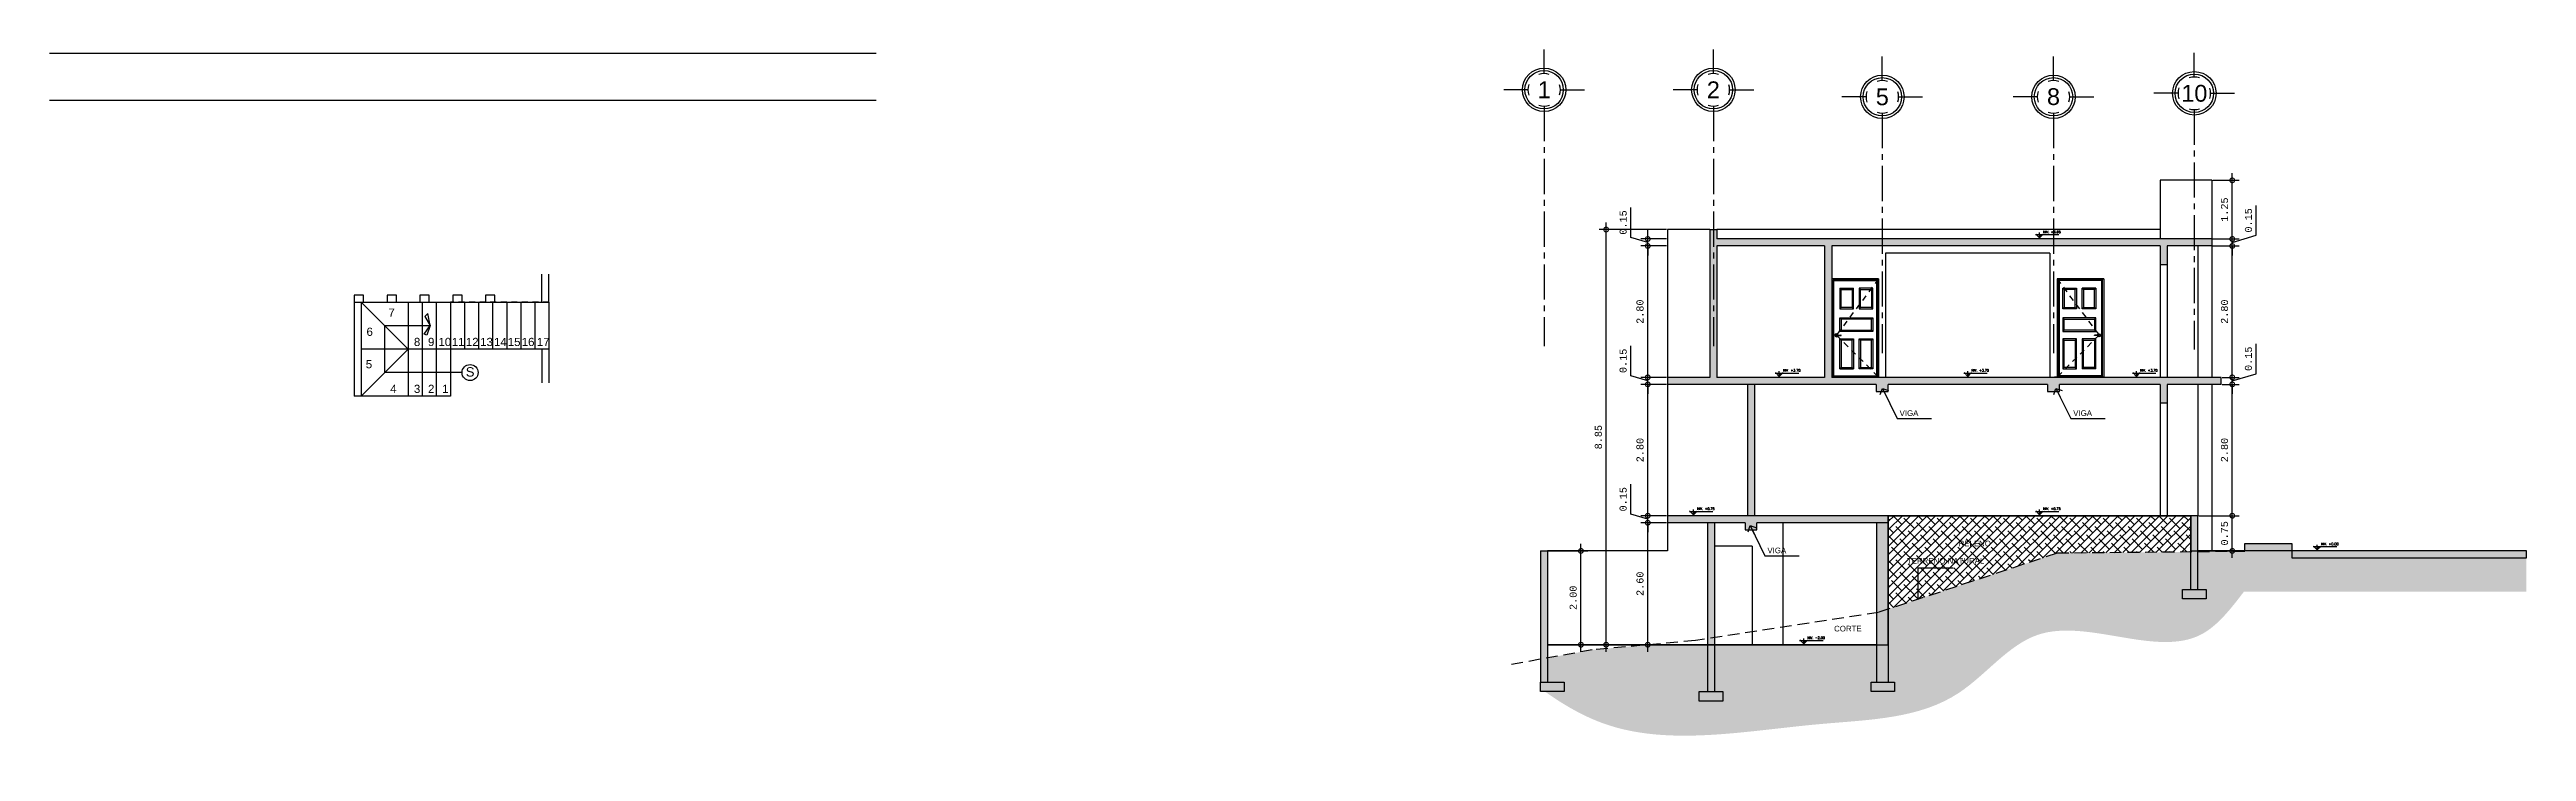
# Model space of a CAD drawing. Header units: inches. Extents: x -9 to 337, y -247 to 209.
# Drawn here: x 96.8 to 149.6, y 24 to 38.9 of the extents above; entities that cross this region are included whole.
import ezdxf
from ezdxf.enums import TextEntityAlignment as Align

# ---------------------------------------------------------------- set-up
doc = ezdxf.new("R2010")
doc.units = ezdxf.units.IN
doc.header["$MEASUREMENT"] = 0
doc.header["$PDMODE"] = 34
doc.linetypes.add('CENTER2', pattern=[1.125, 0.75, -0.125, 0.125, -0.125])
doc.linetypes.add('HIDDEN', pattern=[0.375, 0.25, -0.125])
doc.layers.add('A_COTAS', color=1, linetype='Continuous')
doc.styles.add('MONOTXT4', font='monotxt4.shx')
doc.styles.add('NT_25', font='romans.shx', dxfattribs={"height": 0.0509})
doc.styles.get("Standard").update_dxf_attribs({"font": 'arial.ttf'})
doc.dimstyles.new('E100', dxfattribs={"dimtxt": 0.15, "dimasz": 0.2, "dimexe": 0.15, "dimexo": 0.02, "dimgap": 0.09, "dimtad": 1, "dimzin": 0, "dimdsep": 46, "dimtxsty": 'MONOTXT4', "dimblk": 'DOTSMALL', "dimcen": 0.01, "dimdle": 0.15, "dimclrd": 1, "dimclre": 1, "dimclrt": 2, "dimadec": 0, "dimazin": 0, "dimtfac": 1, "dimtofl": 0, "dimtmove": 1, "dimatfit": 1, "dimldrblk": 'OPEN90', "dimfxl": 1, "dimtolj": 1, "dimtzin": 0, "dimarcsym": 0})

msp = doc.modelspace()

# ---------------------------------------------------------------- texts
at = {"color": 2}
for s, p in [('VIGA', (136.246, 31.128)), ('VIGA', (139.944, 31.128)), ('VIGA', (133.43, 28.202)), ('TERRENO NATURAL', (136.402, 27.981)), ('RELENO', (137.502, 28.349)), ('CORTE', (134.851, 26.534))]:
    msp.add_text(s, height=0.12, dxfattribs=at).set_placement(p)
at = {"color": 2, "char_height": 0.175, "attachment_point": 1}
for s, insert in [('7', (104.055, 33.417)), ('6', (103.589, 33.01)), ('8', (104.599, 32.793)), ('9', (104.899, 32.793)), ('10', (105.121, 32.793)), ('11', (105.407, 32.793)), ('12', (105.705, 32.793)), ('13', (106.01, 32.793)), ('14', (106.305, 32.793)), ('15', (106.597, 32.793)), ('16', (106.895, 32.793)), ('17', (107.218, 32.793)), ('5', (103.573, 32.318)), ('4', (104.094, 31.793)), ('3', (104.599, 31.793)), ('2', (104.899, 31.793)), ('1', (105.199, 31.793))]:
    msp.add_mtext(s, dxfattribs=dict(at, insert=insert))
at = {"color": 8, "insert": (105.703, 32.167), "char_height": 0.2, "attachment_point": 1}
msp.add_mtext('S', dxfattribs=at)

# ---------------------------------------------------------------- blocks, each defined once
blk = doc.blocks.new('A$C6763373A')
at = {"color": 2}
for p, q in [((1, 0), (0, 0)), ((1, 0), (0, 0)), ((0, 0), (0, -2.098)), ((1, 0), (1, -2.098)), ((1, 0), (1, -2.098)), ((1, -2.098), (0, -2.098))]:
    blk.add_line(p, q, dxfattribs=at)
at = {"color": 8}
for p, q in [((0.029, -0.025), (0.971, -0.025)), ((0.029, -2.079), (0.029, -0.025)), ((0.044, -2.066), (0.044, -0.038)), ((0.044, -0.038), (0.956, -0.038)), ((0.175, -0.2), (0.467, -0.2)), ((0.175, -0.2), (0.175, -0.639)), ((0.175, -0.2), (0.204, -0.225)), ((0.204, -0.225), (0.437, -0.225)), ((0.204, -0.614), (0.204, -0.225)), ((0.467, -0.2), (0.437, -0.225)), ((0.437, -0.225), (0.437, -0.614)), ((0.467, -0.639), (0.467, -0.2)), ((0.583, -0.2), (0.583, -0.639)), ((0.875, -0.2), (0.583, -0.2)), ((0.583, -0.2), (0.612, -0.225)), ((0.612, -0.614), (0.612, -0.225)), ((0.612, -0.225), (0.846, -0.225)), ((0.875, -0.2), (0.846, -0.225)), ((0.846, -0.225), (0.846, -0.614)), ((0.875, -0.639), (0.875, -0.2)), ((0.956, -0.038), (0.956, -2.066)), ((0.971, -0.025), (0.971, -2.079)), ((0.174, -0.829), (0.875, -0.829)), ((0.174, -1.121), (0.174, -0.829)), ((0.174, -0.829), (0.199, -0.859)), ((0.175, -0.639), (0.204, -0.614)), ((0.175, -0.639), (0.467, -0.639)), ((0.85, -0.859), (0.199, -0.859)), ((0.199, -0.859), (0.199, -1.092)), ((0.437, -0.614), (0.204, -0.614)), ((0.437, -0.614), (0.467, -0.639)), ((0.583, -0.639), (0.612, -0.614)), ((0.583, -0.639), (0.875, -0.639)), ((0.846, -0.614), (0.612, -0.614)), ((0.846, -0.614), (0.875, -0.639)), ((0.875, -0.829), (0.85, -0.859)), ((0.85, -1.092), (0.85, -0.859)), ((0.875, -0.829), (0.875, -1.121)), ((0.103, -1.199), (0.198, -1.199)), ((0.103, -1.209), (0.198, -1.209)), ((0.174, -1.121), (0.199, -1.092)), ((0.875, -1.121), (0.174, -1.121)), ((0.175, -1.279), (0.467, -1.279)), ((0.175, -1.918), (0.175, -1.279)), ((0.175, -1.279), (0.204, -1.305)), ((0.199, -1.092), (0.85, -1.092)), ((0.437, -1.305), (0.204, -1.305)), ((0.204, -1.305), (0.204, -1.893)), ((0.437, -1.305), (0.467, -1.279)), ((0.437, -1.893), (0.437, -1.305)), ((0.467, -1.279), (0.467, -1.918)), ((0.583, -1.279), (0.875, -1.279)), ((0.583, -1.279), (0.612, -1.305)), ((0.583, -1.918), (0.583, -1.279)), ((0.612, -1.305), (0.612, -1.893)), ((0.846, -1.305), (0.612, -1.305)), ((0.846, -1.305), (0.875, -1.279)), ((0.846, -1.893), (0.846, -1.305)), ((0.85, -1.092), (0.875, -1.121)), ((0.875, -1.279), (0.875, -1.918)), ((0, -2.098), (1.05, -2.098)), ((0.029, -2.079), (0.971, -2.079)), ((0.044, -2.066), (0.956, -2.066)), ((0.175, -1.918), (0.204, -1.893)), ((0.175, -1.918), (0.467, -1.918)), ((0.204, -1.893), (0.437, -1.893)), ((0.467, -1.918), (0.437, -1.893)), ((0.583, -1.918), (0.612, -1.893)), ((0.875, -1.918), (0.583, -1.918)), ((0.612, -1.893), (0.846, -1.893)), ((0.875, -1.918), (0.846, -1.893))]:
    blk.add_line(p, q, dxfattribs=at)
at = {"color": 8, "linetype": 'HIDDEN', "ltscale": 0.5, "transparency": 33554610}
blk.add_lwpolyline([(1, 0), (0.103, -1.199), (1, -2.098)], dxfattribs=at)
at = {"color": 8}
for centre, start, end in [((0.103, -1.204), 90, 270), ((0.198, -1.204), 270, 90)]:
    blk.add_arc(centre, 0.005, start, end, dxfattribs=at)
blk.add_ellipse((0.103, -1.204), major_axis=(0.0379, 0), ratio=0.835346, start_param=0.158494, end_param=6.124691, dxfattribs=at)
blk.add_open_spline([(0.136, -1.2), (0.134, -1.191), (0.126, -1.183), (0.099, -1.174), (0.078, -1.182), (0.066, -1.208), (0.075, -1.224), (0.108, -1.234), (0.128, -1.226), (0.135, -1.212), (0.135, -1.21), (0.136, -1.208)], degree=3, knots=[0.158494, 0.158494, 0.158494, 0.158494, 1.203257, 1.203257, 2.776455, 2.776455, 4.349652, 4.349652, 5.92285, 5.92285, 6.124691, 6.124691, 6.124691, 6.124691], dxfattribs=at)
blk = doc.blocks.new('ENIV 25')
at = {"linetype": 'Continuous'}
blk.add_hatch(color=256, dxfattribs=at).paths.add_polyline_path([(0.07, 0.07), (0, 0.07), (0, 0)])
for p, q in [((-0.086, 0.07), (0.414, 0.07)), ((-0.08, 0.08), (0, 0)), ((0, -0.022), (0, 0.11)), ((0.079, 0.079), (0, 0))]:
    blk.add_line(p, q, dxfattribs=at)
at = {"color": 0, "style": 'NT_25', "flags": 4}
blk.add_attdef('ENIV_25', (0.079, 0.101), '', height=0.0509, dxfattribs=at)
blk = doc.blocks.new('_DotSmall')
at = {"color": 0, "linetype": 'ByBlock', "const_width": 0.5}
blk.add_lwpolyline([(-0.0625, 0, 1), (0.0625, 0, 1)], format="xyb", close=True, dxfattribs=at)
blk = doc.blocks.new('*D556')
at = {"color": 1, "lineweight": -2, "transparency": 16777216}
for p, q in [((143.332, 28.101), (143.332, 29.151)), ((142.619, 29.001), (143.482, 29.001)), ((142.619, 28.251), (143.482, 28.251))]:
    blk.add_line(p, q, dxfattribs=at)
at = {"layer": 'DEFPOINTS', "color": 0, "transparency": 16777216}
for p in [(142.599, 29.001), (143.332, 29.001), (142.599, 28.251)]:
    blk.add_point(p, dxfattribs=at)
at = {"color": 1, "lineweight": -2, "transparency": 16777216, "xscale": 0.2, "yscale": 0.2, "zscale": 0.2}
for p, rotation in [((143.332, 29.001), 90), ((143.332, 28.251), 270)]:
    blk.add_blockref('_DotSmall', p, dxfattribs=dict(at, rotation=rotation))
at = {"color": 2, "transparency": 16777216, "insert": (143.167, 28.626), "char_height": 0.15, "attachment_point": 5, "rotation": 90, "style": 'MONOTXT4'}
blk.add_mtext('\\A1;0.75', dxfattribs=at)
blk = doc.blocks.new('_Open90')
at = {"color": 0, "linetype": 'ByBlock', "lineweight": -2}
for p, q in [((0, 0), (-1, 0)), ((-0.5, 0.5), (0, 0)), ((0, 0), (-0.5, -0.5))]:
    blk.add_line(p, q, dxfattribs=at)
blk = doc.blocks.new('*D557')
at = {"color": 1, "lineweight": -2, "transparency": 16777216}
for p, q in [((143.119, 31.801), (143.482, 31.801)), ((143.332, 28.851), (143.332, 31.951)), ((142.619, 29.001), (143.482, 29.001))]:
    blk.add_line(p, q, dxfattribs=at)
at = {"layer": 'DEFPOINTS', "color": 0, "transparency": 16777216}
for p in [(143.099, 31.801), (143.332, 31.801), (142.599, 29.001)]:
    blk.add_point(p, dxfattribs=at)
at = {"color": 1, "lineweight": -2, "transparency": 16777216, "xscale": 0.2, "yscale": 0.2, "zscale": 0.2}
for p, rotation in [((143.332, 31.801), 90), ((143.332, 29.001), 270)]:
    blk.add_blockref('_DotSmall', p, dxfattribs=dict(at, rotation=rotation))
at = {"color": 2, "transparency": 16777216, "insert": (143.167, 30.401), "char_height": 0.15, "attachment_point": 5, "rotation": 90, "style": 'MONOTXT4'}
blk.add_mtext('\\A1;2.80', dxfattribs=at)
blk = doc.blocks.new('*D558')
at = {"color": 1, "lineweight": -2, "transparency": 16777216}
for p, q in [((143.842, 32.029), (143.842, 32.666)), ((143.119, 31.951), (143.482, 31.951)), ((143.119, 31.801), (143.482, 31.801)), ((143.332, 31.951), (143.332, 32.151)), ((143.332, 31.876), (143.842, 32.029)), ((143.332, 31.801), (143.332, 31.951)), ((143.332, 31.801), (143.332, 31.601))]:
    blk.add_line(p, q, dxfattribs=at)
at = {"layer": 'DEFPOINTS', "color": 0, "transparency": 16777216}
for p in [(143.099, 31.951), (143.099, 31.801), (143.332, 31.951)]:
    blk.add_point(p, dxfattribs=at)
at = {"color": 1, "lineweight": -2, "transparency": 16777216, "xscale": 0.2, "yscale": 0.2, "zscale": 0.2}
for p, rotation in [((143.332, 31.951), 270), ((143.332, 31.801), 90)]:
    blk.add_blockref('_DotSmall', p, dxfattribs=dict(at, rotation=rotation))
at = {"color": 2, "transparency": 16777216, "insert": (143.677, 32.347), "char_height": 0.15, "attachment_point": 5, "rotation": 90, "style": 'MONOTXT4'}
blk.add_mtext('\\A1;0.15', dxfattribs=at)
blk = doc.blocks.new('*D559')
at = {"color": 1, "lineweight": -2, "transparency": 16777216}
for p, q in [((143.332, 31.801), (143.332, 34.901)), ((142.919, 34.751), (143.482, 34.751)), ((143.119, 31.951), (143.482, 31.951))]:
    blk.add_line(p, q, dxfattribs=at)
at = {"layer": 'DEFPOINTS', "color": 0, "transparency": 16777216}
for p in [(142.899, 34.751), (143.332, 34.751), (143.099, 31.951)]:
    blk.add_point(p, dxfattribs=at)
at = {"color": 1, "lineweight": -2, "transparency": 16777216, "xscale": 0.2, "yscale": 0.2, "zscale": 0.2}
for p, rotation in [((143.332, 34.751), 90), ((143.332, 31.951), 270)]:
    blk.add_blockref('_DotSmall', p, dxfattribs=dict(at, rotation=rotation))
at = {"color": 2, "transparency": 16777216, "insert": (143.167, 33.351), "char_height": 0.15, "attachment_point": 5, "rotation": 90, "style": 'MONOTXT4'}
blk.add_mtext('\\A1;2.80', dxfattribs=at)
blk = doc.blocks.new('*D560')
at = {"color": 1, "lineweight": -2, "transparency": 16777216}
for p, q in [((143.842, 34.979), (143.842, 35.616)), ((142.919, 34.901), (143.482, 34.901)), ((143.332, 34.901), (143.332, 35.101)), ((143.332, 34.826), (143.842, 34.979)), ((143.332, 34.751), (143.332, 34.901)), ((142.919, 34.751), (143.482, 34.751)), ((143.332, 34.751), (143.332, 34.551))]:
    blk.add_line(p, q, dxfattribs=at)
at = {"layer": 'DEFPOINTS', "color": 0, "transparency": 16777216}
for p in [(142.899, 34.901), (143.332, 34.901), (142.899, 34.751)]:
    blk.add_point(p, dxfattribs=at)
at = {"color": 1, "lineweight": -2, "transparency": 16777216, "xscale": 0.2, "yscale": 0.2, "zscale": 0.2}
for p, rotation in [((143.332, 34.901), 270), ((143.332, 34.751), 90)]:
    blk.add_blockref('_DotSmall', p, dxfattribs=dict(at, rotation=rotation))
at = {"color": 2, "transparency": 16777216, "insert": (143.677, 35.297), "char_height": 0.15, "attachment_point": 5, "rotation": 90, "style": 'MONOTXT4'}
blk.add_mtext('\\A1;0.15', dxfattribs=at)
blk = doc.blocks.new('*D561')
at = {"color": 1, "lineweight": -2, "transparency": 16777216}
for p, q in [((142.919, 36.151), (143.482, 36.151)), ((143.332, 34.751), (143.332, 36.301)), ((142.919, 34.901), (143.482, 34.901))]:
    blk.add_line(p, q, dxfattribs=at)
at = {"layer": 'DEFPOINTS', "color": 0, "transparency": 16777216}
for p in [(142.899, 36.151), (143.332, 36.151), (142.899, 34.901)]:
    blk.add_point(p, dxfattribs=at)
at = {"color": 1, "lineweight": -2, "transparency": 16777216, "xscale": 0.2, "yscale": 0.2, "zscale": 0.2}
for p, rotation in [((143.332, 36.151), 90), ((143.332, 34.901), 270)]:
    blk.add_blockref('_DotSmall', p, dxfattribs=dict(at, rotation=rotation))
at = {"color": 2, "transparency": 16777216, "insert": (143.167, 35.526), "char_height": 0.15, "attachment_point": 5, "rotation": 90, "style": 'MONOTXT4'}
blk.add_mtext('\\A1;1.25', dxfattribs=at)
blk = doc.blocks.new('*D562')
at = {"color": 1, "lineweight": -2, "transparency": 16777216}
for p, q in [((128.769, 28.251), (129.608, 28.251)), ((129.458, 26.101), (129.458, 28.401)), ((128.769, 26.251), (129.608, 26.251))]:
    blk.add_line(p, q, dxfattribs=at)
at = {"layer": 'DEFPOINTS', "color": 0, "transparency": 16777216}
for p in [(128.749, 28.251), (129.458, 28.251), (128.749, 26.251)]:
    blk.add_point(p, dxfattribs=at)
at = {"color": 1, "lineweight": -2, "transparency": 16777216, "xscale": 0.2, "yscale": 0.2, "zscale": 0.2}
for p, rotation in [((129.458, 28.251), 90), ((129.458, 26.251), 270)]:
    blk.add_blockref('_DotSmall', p, dxfattribs=dict(at, rotation=rotation))
at = {"color": 2, "transparency": 16777216, "insert": (129.293, 27.251), "char_height": 0.15, "attachment_point": 5, "rotation": 90, "style": 'MONOTXT4'}
blk.add_mtext('\\A1;2.00', dxfattribs=at)
blk = doc.blocks.new('*D563')
at = {"color": 1, "lineweight": -2, "transparency": 16777216}
for p, q in [((131.284, 28.851), (130.732, 28.851)), ((130.882, 26.101), (130.882, 29.001)), ((131.284, 26.251), (130.732, 26.251))]:
    blk.add_line(p, q, dxfattribs=at)
at = {"layer": 'DEFPOINTS', "color": 0, "transparency": 16777216}
for p in [(130.882, 28.851), (131.304, 28.851), (131.304, 26.251)]:
    blk.add_point(p, dxfattribs=at)
at = {"color": 1, "lineweight": -2, "transparency": 16777216, "xscale": 0.2, "yscale": 0.2, "zscale": 0.2}
for p, rotation in [((130.882, 28.851), 90), ((130.882, 26.251), 270)]:
    blk.add_blockref('_DotSmall', p, dxfattribs=dict(at, rotation=rotation))
at = {"color": 2, "transparency": 16777216, "insert": (130.717, 27.551), "char_height": 0.15, "attachment_point": 5, "rotation": 90, "style": 'MONOTXT4'}
blk.add_mtext('\\A1;2.60', dxfattribs=at)
blk = doc.blocks.new('*D564')
at = {"color": 1, "lineweight": -2, "transparency": 16777216}
for p, q in [((130.522, 29.034), (130.522, 29.671)), ((130.882, 28.926), (130.522, 29.034)), ((130.882, 29.001), (130.882, 29.201)), ((131.284, 29.001), (130.732, 29.001)), ((131.284, 28.851), (130.732, 28.851)), ((130.882, 28.851), (130.882, 29.001)), ((130.882, 28.851), (130.882, 28.651))]:
    blk.add_line(p, q, dxfattribs=at)
at = {"layer": 'DEFPOINTS', "color": 0, "transparency": 16777216}
for p in [(130.882, 29.001), (131.304, 29.001), (131.304, 28.851)]:
    blk.add_point(p, dxfattribs=at)
at = {"color": 1, "lineweight": -2, "transparency": 16777216, "xscale": 0.2, "yscale": 0.2, "zscale": 0.2}
for p, rotation in [((130.882, 29.001), 270), ((130.882, 28.851), 90)]:
    blk.add_blockref('_DotSmall', p, dxfattribs=dict(at, rotation=rotation))
at = {"color": 2, "transparency": 16777216, "insert": (130.357, 29.352), "char_height": 0.15, "attachment_point": 5, "rotation": 90, "style": 'MONOTXT4'}
blk.add_mtext('\\A1;0.15', dxfattribs=at)
blk = doc.blocks.new('*D565')
at = {"color": 1, "lineweight": -2, "transparency": 16777216}
for p, q in [((131.284, 31.801), (130.732, 31.801)), ((130.882, 28.851), (130.882, 31.951)), ((131.284, 29.001), (130.732, 29.001))]:
    blk.add_line(p, q, dxfattribs=at)
at = {"layer": 'DEFPOINTS', "color": 0, "transparency": 16777216}
for p in [(130.882, 31.801), (131.304, 31.801), (131.304, 29.001)]:
    blk.add_point(p, dxfattribs=at)
at = {"color": 1, "lineweight": -2, "transparency": 16777216, "xscale": 0.2, "yscale": 0.2, "zscale": 0.2}
for p, rotation in [((130.882, 31.801), 90), ((130.882, 29.001), 270)]:
    blk.add_blockref('_DotSmall', p, dxfattribs=dict(at, rotation=rotation))
at = {"color": 2, "transparency": 16777216, "insert": (130.717, 30.401), "char_height": 0.15, "attachment_point": 5, "rotation": 90, "style": 'MONOTXT4'}
blk.add_mtext('\\A1;2.80', dxfattribs=at)
blk = doc.blocks.new('*D566')
at = {"color": 1, "lineweight": -2, "transparency": 16777216}
for p, q in [((130.522, 31.984), (130.522, 32.621)), ((130.882, 31.876), (130.522, 31.984)), ((131.284, 31.951), (130.732, 31.951)), ((131.284, 31.801), (130.732, 31.801)), ((130.882, 31.951), (130.882, 32.151)), ((130.882, 31.801), (130.882, 31.951)), ((130.882, 31.801), (130.882, 31.601))]:
    blk.add_line(p, q, dxfattribs=at)
at = {"layer": 'DEFPOINTS', "color": 0, "transparency": 16777216}
for p in [(130.882, 31.951), (131.304, 31.951), (131.304, 31.801)]:
    blk.add_point(p, dxfattribs=at)
at = {"color": 1, "lineweight": -2, "transparency": 16777216, "xscale": 0.2, "yscale": 0.2, "zscale": 0.2}
for p, rotation in [((130.882, 31.951), 270), ((130.882, 31.801), 90)]:
    blk.add_blockref('_DotSmall', p, dxfattribs=dict(at, rotation=rotation))
at = {"color": 2, "transparency": 16777216, "insert": (130.357, 32.302), "char_height": 0.15, "attachment_point": 5, "rotation": 90, "style": 'MONOTXT4'}
blk.add_mtext('\\A1;0.15', dxfattribs=at)
blk = doc.blocks.new('*D567')
at = {"color": 1, "lineweight": -2, "transparency": 16777216}
for p, q in [((130.882, 31.801), (130.882, 34.901)), ((131.284, 34.751), (130.732, 34.751)), ((131.284, 31.951), (130.732, 31.951))]:
    blk.add_line(p, q, dxfattribs=at)
at = {"layer": 'DEFPOINTS', "color": 0, "transparency": 16777216}
for p in [(130.882, 34.751), (131.304, 34.751), (131.304, 31.951)]:
    blk.add_point(p, dxfattribs=at)
at = {"color": 1, "lineweight": -2, "transparency": 16777216, "xscale": 0.2, "yscale": 0.2, "zscale": 0.2}
for p, rotation in [((130.882, 34.751), 90), ((130.882, 31.951), 270)]:
    blk.add_blockref('_DotSmall', p, dxfattribs=dict(at, rotation=rotation))
at = {"color": 2, "transparency": 16777216, "insert": (130.717, 33.351), "char_height": 0.15, "attachment_point": 5, "rotation": 90, "style": 'MONOTXT4'}
blk.add_mtext('\\A1;2.80', dxfattribs=at)
blk = doc.blocks.new('*D568')
at = {"color": 1, "lineweight": -2, "transparency": 16777216}
for p, q in [((130.522, 34.934), (130.522, 35.571)), ((130.882, 34.826), (130.522, 34.934)), ((131.284, 34.901), (130.732, 34.901)), ((130.882, 34.901), (130.882, 35.101)), ((130.882, 34.751), (130.882, 34.901)), ((131.284, 34.751), (130.732, 34.751)), ((130.882, 34.751), (130.882, 34.551))]:
    blk.add_line(p, q, dxfattribs=at)
at = {"layer": 'DEFPOINTS', "color": 0, "transparency": 16777216}
for p in [(130.882, 34.901), (131.304, 34.901), (131.304, 34.751)]:
    blk.add_point(p, dxfattribs=at)
at = {"color": 1, "lineweight": -2, "transparency": 16777216, "xscale": 0.2, "yscale": 0.2, "zscale": 0.2}
for p, rotation in [((130.882, 34.901), 270), ((130.882, 34.751), 90)]:
    blk.add_blockref('_DotSmall', p, dxfattribs=dict(at, rotation=rotation))
at = {"color": 2, "transparency": 16777216, "insert": (130.357, 35.252), "char_height": 0.15, "attachment_point": 5, "rotation": 90, "style": 'MONOTXT4'}
blk.add_mtext('\\A1;0.15', dxfattribs=at)
blk = doc.blocks.new('*D569')
at = {"color": 1, "lineweight": -2, "transparency": 16777216}
for p, q in [((131.284, 35.101), (129.845, 35.101)), ((129.995, 26.101), (129.995, 35.251)), ((130.432, 26.251), (129.845, 26.251))]:
    blk.add_line(p, q, dxfattribs=at)
at = {"layer": 'DEFPOINTS', "color": 0, "transparency": 16777216}
for p in [(129.995, 35.101), (131.304, 35.101), (130.452, 26.251)]:
    blk.add_point(p, dxfattribs=at)
at = {"color": 1, "lineweight": -2, "transparency": 16777216, "xscale": 0.2, "yscale": 0.2, "zscale": 0.2}
for p, rotation in [((129.995, 35.101), 90), ((129.995, 26.251), 270)]:
    blk.add_blockref('_DotSmall', p, dxfattribs=dict(at, rotation=rotation))
at = {"color": 2, "transparency": 16777216, "insert": (129.83, 30.676), "char_height": 0.15, "attachment_point": 5, "rotation": 90, "style": 'MONOTXT4'}
blk.add_mtext('\\A1;8.85', dxfattribs=at)
blk = doc.blocks.new('EJE NORTE NUEVO')
at = {"color": 8}
for p, q in [((0, 3.252), (0, 3.764)), ((-0.347, 2.905), (-0.859, 2.905)), ((0.347, 2.905), (0.859, 2.905))]:
    blk.add_line(p, q, dxfattribs=at)
at = {"color": 2, "linetype": 'CENTER2'}
blk.add_line((0, 2.558), (0, -2.558), dxfattribs=at)
at = {"color": 8}
blk.add_circle((0, 2.905), 0.463, dxfattribs=at)
at = {"color": 4}
blk.add_circle((0, 2.905), 0.409, dxfattribs=at)
at = {"color": 8}
for start, end in [(71.4161, 108.5839), (160.6993, 199.2784), (341.7694, 18.2529), (251.0526, 288.9474)]:
    blk.add_arc((0, 2.905), 0.347, start, end, dxfattribs=at)
at = {"color": 4}
blk.add_attdef('A', text='', height=0.358, dxfattribs=at).set_placement((0, 2.905), align=Align.MIDDLE_CENTER)

# ---------------------------------------------------------------- dimensions: what is measured, and where the dimension line sits
for base, p1, p2, picture, middle in [((143.332, 36.151), (142.899, 34.901), (142.899, 36.151), '*D561', (143.167, 35.526)), ((130.882, 34.901), (131.304, 34.751), (131.304, 34.901), '*D568', (130.357, 35.024)), ((143.332, 34.901), (142.899, 34.751), (142.899, 34.901), '*D560', (143.677, 35.069)), ((129.995, 35.101), (130.452, 26.251), (131.304, 35.101), '*D569', (129.83, 30.676)), ((130.882, 34.751), (131.304, 31.951), (131.304, 34.751), '*D567', (130.717, 33.351)), ((143.332, 34.751), (143.099, 31.951), (142.899, 34.751), '*D559', (143.167, 33.351)), ((130.882, 31.951), (131.304, 31.801), (131.304, 31.951), '*D566', (130.357, 32.074)), ((143.332, 31.951), (143.099, 31.801), (143.099, 31.951), '*D558', (143.677, 32.119)), ((130.882, 31.801), (131.304, 29.001), (131.304, 31.801), '*D565', (130.717, 30.401)), ((143.332, 31.801), (142.599, 29.001), (143.099, 31.801), '*D557', (143.167, 30.401)), ((130.882, 29.001), (131.304, 28.851), (131.304, 29.001), '*D564', (130.357, 29.124)), ((143.332, 29.001), (142.599, 28.251), (142.599, 29.001), '*D556', (143.167, 28.626)), ((130.882, 28.851), (131.304, 26.251), (131.304, 28.851), '*D563', (130.717, 27.551)), ((129.458, 28.251), (128.749, 26.251), (128.749, 28.251), '*D562', (129.293, 27.251))]:
    dim = msp.add_linear_dim(base=base, p1=p1, p2=p2, angle=90, dimstyle='E100')
    dim.commit()
    dim.dimension.update_dxf_attribs({"geometry": picture, "text_midpoint": middle})

# ---------------------------------------------------------------- hatches: boundary and pattern name
h = msp.add_hatch(color=256)
h.dxf.hatch_style = 1
h.paths.add_polyline_path([(139.524, 34.901), (135.878, 34.901), (135.878, 34.751), (139.524, 34.751)], flags=17)
h.paths.add_polyline_path([(142.524, 34.901), (139.524, 34.901), (139.524, 34.751), (141.799, 34.751), (141.799, 34.351), (141.949, 34.351), (141.949, 34.751), (142.524, 34.751)], flags=17)
h.paths.add_polyline_path([(135.878, 34.901), (132.354, 34.901), (132.354, 35.101), (132.204, 35.101), (132.204, 31.951), (131.304, 31.951), (131.304, 31.801), (135.749, 31.801), (135.749, 31.651), (135.999, 31.651), (135.999, 31.801), (139.399, 31.801), (139.399, 31.651), (139.649, 31.651), (139.649, 31.801), (141.799, 31.801), (141.799, 31.401), (141.949, 31.401), (141.949, 31.801), (143.099, 31.801), (143.099, 31.951), (134.799, 31.951), (134.799, 34.051), (134.799, 34.751), (135.878, 34.751)])
h.paths.add_polyline_path([(134.649, 34.751), (134.649, 31.951), (132.354, 31.951), (132.354, 34.751)], flags=16)
h.paths.add_polyline_path([(133.754, 32.042), (133.684, 31.972), (133.613, 32.042)], flags=0)
h.paths.add_polyline_path([(142.899, 34.901), (142.524, 34.901), (142.524, 34.751), (142.899, 34.751)], flags=17)
h = msp.add_hatch(color=256)
h.dxf.hatch_style = 1
h.paths.add_polyline_path([(133.154, 31.801), (133.004, 31.801), (133.004, 29.001), (133.154, 29.001)])
h.paths.add_polyline_path([(136.003, 29.001), (131.304, 29.001), (131.304, 28.851), (132.954, 28.851), (132.954, 28.701), (133.204, 28.701), (133.204, 28.851), (136.003, 28.851)])
h.paths.add_polyline_path([(132.304, 28.851), (132.154, 28.851), (132.154, 26.38), (132.304, 26.403)])
h.paths.add_polyline_path([(132.304, 26.403), (132.154, 26.38), (132.154, 26.251), (132.304, 26.251)])
h.paths.add_polyline_path([(132.304, 26.251), (132.154, 26.251), (132.154, 25.251), (132.304, 25.251)])
h.paths.add_polyline_path([(132.478, 25.251), (131.978, 25.251), (131.978, 25.051), (132.478, 25.051)])
h.paths.add_polyline_path([(129.099, 25.451), (128.599, 25.451), (128.599, 25.251), (129.099, 25.251)])
h.paths.add_polyline_path([(128.749, 25.968), (128.599, 25.941), (128.599, 25.451), (128.749, 25.451)])
h.paths.add_polyline_path([(128.749, 28.251), (128.599, 28.251), (128.599, 25.941), (128.749, 25.968)])
h.paths.add_polyline_path([(136.139, 25.451), (135.639, 25.451), (135.639, 25.251), (136.139, 25.251)])
h.paths.add_polyline_path([(136.003, 26.251), (135.753, 26.251), (135.753, 25.451), (136.003, 25.451)])
h.paths.add_polyline_path([(136.003, 27.008), (135.799, 26.941), (135.753, 26.934), (135.753, 26.251), (136.003, 26.251)])
h.paths.add_polyline_path([(136.003, 28.851), (135.753, 28.851), (135.753, 26.934), (135.799, 26.941), (136.003, 27.008)])
h.paths.add_polyline_path([(142.774, 27.431), (142.274, 27.431), (142.274, 27.231), (142.774, 27.231)])
h.paths.add_polyline_path([(142.599, 28.231), (142.449, 28.229), (142.449, 27.431), (142.599, 27.431)])
h.paths.add_polyline_path([(142.599, 29.001), (142.449, 29.001), (142.449, 28.251), (142.599, 28.251)])
at = {"transparency": 33554610}
h = msp.add_hatch(dxfattribs=at)
h.set_pattern_fill('ANSI38', color=8)
h.paths.add_polyline_path([(142.449, 29.001), (136.003, 29.001), (136.003, 27.008), (139.599, 28.201), (142.449, 28.229)])
h.paths.add_polyline_path([(136.371, 27.948), (138.081, 27.948), (138.081, 28.134), (136.371, 28.134)], flags=24)
h.paths.add_polyline_path([(137.471, 28.316), (138.223, 28.316), (138.223, 28.502), (137.471, 28.502)], flags=24)
h = msp.add_hatch(dxfattribs=at)
h.set_pattern_fill('EARTH', color=8)
edge = h.paths.add_edge_path()
edge.add_line((142.274, 27.431), (142.449, 27.431))
edge.add_line((142.449, 27.431), (142.449, 28.229))
edge.add_line((142.449, 28.229), (139.599, 28.201))
edge.add_line((139.599, 28.201), (136.003, 27.008))
edge.add_line((136.003, 27.008), (136.003, 26.251))
edge.add_line((136.003, 26.251), (136.003, 25.451))
edge.add_line((136.003, 25.451), (136.139, 25.451))
edge.add_line((136.139, 25.451), (136.139, 25.251))
edge.add_line((136.139, 25.251), (135.639, 25.251))
edge.add_line((135.639, 25.251), (135.639, 25.451))
edge.add_line((135.639, 25.451), (135.753, 25.451))
edge.add_line((135.753, 25.451), (135.753, 26.251))
edge.add_line((135.753, 26.251), (132.304, 26.251))
edge.add_line((132.304, 26.251), (132.304, 25.251))
edge.add_line((132.304, 25.251), (132.478, 25.251))
edge.add_line((132.478, 25.251), (132.478, 25.051))
edge.add_line((132.478, 25.051), (131.978, 25.051))
edge.add_line((131.978, 25.051), (131.978, 25.251))
edge.add_line((131.978, 25.251), (132.154, 25.251))
edge.add_line((132.154, 25.251), (132.154, 26.251))
edge.add_line((132.154, 26.251), (130.909, 26.251))
edge.add_line((130.909, 26.251), (129.699, 26.141))
edge.add_line((129.699, 26.141), (128.749, 25.968))
edge.add_line((128.749, 25.968), (128.749, 25.451))
edge.add_line((128.749, 25.451), (129.099, 25.451))
edge.add_line((129.099, 25.451), (129.099, 25.251))
edge.add_line((129.099, 25.251), (128.693, 25.251))
edge.add_spline(control_points=[(128.693, 25.251), (129.103, 24.959), (130.817, 23.975), (134.018, 24.634), (137.401, 24.679), (139.353, 27.318), (142.266, 25.665), (143.3, 27.016), (143.583, 27.385)], knot_values=[0, 0, 0, 0, 1.504008, 6.081921, 9.112729, 11.203667, 14.668894, 15.971829, 15.971829, 15.971829, 15.971829], degree=3, periodic=0)
edge.add_line((143.583, 27.385), (149.599, 27.385))
edge.add_line((149.599, 27.385), (149.599, 28.101))
edge.add_line((149.599, 28.101), (144.599, 28.101))
edge.add_line((144.599, 28.101), (144.599, 28.251))
edge.add_line((144.599, 28.251), (143.599, 28.251))
edge.add_line((143.599, 28.251), (142.449, 28.251))
edge.add_line((142.449, 28.251), (142.449, 28.229))
edge.add_line((142.449, 28.229), (142.449, 28.229))
edge.add_line((142.449, 28.229), (142.449, 27.431))
edge.add_line((142.449, 27.431), (142.774, 27.431))
edge.add_line((142.774, 27.431), (142.774, 27.231))
edge.add_line((142.774, 27.231), (142.274, 27.231))
edge.add_line((142.274, 27.231), (142.274, 27.431))
h = msp.add_hatch(color=256)
h.dxf.hatch_style = 1
h.paths.add_polyline_path([(144.599, 28.411), (143.599, 28.411), (143.599, 28.251), (144.599, 28.251)])
h.paths.add_polyline_path([(149.599, 28.251), (144.599, 28.251), (144.599, 28.101), (149.599, 28.101)])

# ---------------------------------------------------------------- linework, layer by layer
at = {"color": 8}
for p, q in [((96.837, 38.859), (114.448, 38.859)), ((96.837, 37.859), (114.448, 37.859))]:
    msp.add_line(p, q, dxfattribs=at)
at = {"color": 2}
for p, q in [((142.899, 36.151), (141.799, 36.151)), ((141.799, 36.151), (141.799, 34.901)), ((142.899, 36.151), (142.899, 31.951)), ((104.476, 32.553), (103.476, 33.553)), ((103.526, 33.553), (107.476, 33.553)), ((104.476, 33.553), (104.476, 31.553)), ((104.776, 33.553), (104.776, 31.553)), ((105.076, 33.553), (105.076, 31.553)), ((105.376, 33.553), (105.376, 31.553)), ((105.676, 33.553), (105.676, 32.553)), ((105.976, 33.553), (105.976, 32.553)), ((106.276, 33.553), (106.276, 32.553)), ((106.576, 33.553), (106.576, 32.553)), ((106.876, 33.553), (106.876, 32.553)), ((107.176, 33.553), (107.176, 32.553)), ((107.476, 33.553), (107.476, 32.553)), ((105.376, 32.553), (103.476, 32.553)), ((104.476, 32.553), (103.476, 31.553)), ((107.476, 32.553), (105.376, 32.553)), ((142.899, 31.801), (142.899, 28.251)), ((105.376, 31.553), (103.476, 31.553))]:
    msp.add_line(p, q, dxfattribs=at)
at = {"color": 1}
for p, q in [((132.204, 35.101), (131.304, 35.101)), ((131.304, 35.101), (131.304, 28.251)), ((141.799, 35.101), (132.354, 35.101)), ((131.304, 28.251), (128.749, 28.251))]:
    msp.add_line(p, q, dxfattribs=at)
at = {"color": 4}
for p, q in [((132.204, 35.101), (132.204, 31.951)), ((132.204, 35.101), (132.354, 35.101)), ((132.354, 35.101), (132.354, 34.901)), ((142.899, 34.901), (132.354, 34.901)), ((142.899, 34.901), (142.899, 34.751)), ((132.354, 34.751), (132.354, 31.951)), ((134.649, 34.751), (132.354, 34.751)), ((134.649, 34.751), (134.649, 31.951)), ((134.799, 34.751), (134.799, 31.951)), ((141.799, 34.751), (134.799, 34.751)), ((141.799, 34.751), (141.799, 34.351)), ((141.949, 34.351), (141.799, 34.351)), ((142.899, 34.751), (141.949, 34.751)), ((141.949, 34.751), (141.949, 34.351)), ((107.326, 33.553), (107.326, 34.148)), ((107.476, 33.553), (107.476, 34.148)), ((103.326, 33.553), (103.326, 31.553)), ((103.476, 33.553), (103.476, 31.553)), ((107.326, 32.553), (107.326, 31.835)), ((107.476, 32.553), (107.476, 31.835)), ((132.204, 31.951), (131.304, 31.951)), ((131.304, 31.951), (131.304, 31.801)), ((135.749, 31.801), (131.304, 31.801)), ((134.649, 31.951), (132.354, 31.951)), ((133.004, 31.801), (133.004, 29.001)), ((133.154, 31.801), (133.154, 29.001)), ((143.099, 31.951), (134.799, 31.951)), ((135.799, 31.951), (134.799, 31.951)), ((139.399, 31.801), (135.999, 31.801)), ((143.099, 31.951), (139.599, 31.951)), ((141.799, 31.801), (139.649, 31.801)), ((141.799, 31.801), (141.799, 31.401)), ((143.099, 31.801), (141.949, 31.801)), ((141.949, 31.801), (141.949, 31.401)), ((143.099, 31.801), (143.099, 31.951)), ((141.949, 31.401), (141.799, 31.401)), ((142.599, 29.001), (131.304, 29.001)), ((131.304, 29.001), (131.304, 28.851)), ((132.954, 28.851), (131.304, 28.851)), ((132.154, 28.851), (132.154, 25.251)), ((132.304, 28.851), (132.304, 25.251)), ((136.003, 28.851), (133.204, 28.851)), ((135.753, 28.851), (135.753, 25.451)), ((136.003, 29.001), (136.003, 25.451)), ((142.449, 27.431), (142.449, 29.001)), ((142.599, 27.431), (142.599, 29.001)), ((128.599, 28.251), (128.599, 25.451)), ((128.599, 28.251), (128.749, 28.251)), ((128.749, 28.251), (128.749, 25.451)), ((143.599, 28.251), (142.599, 28.251))]:
    msp.add_line(p, q, dxfattribs=at)
at = {"color": 3}
for p, q in [((139.449, 34.601), (135.949, 34.601)), ((135.949, 34.601), (135.949, 31.951)), ((139.449, 34.601), (139.449, 31.951)), ((141.799, 34.351), (141.799, 31.951)), ((141.949, 34.351), (141.949, 31.951)), ((142.599, 34.751), (142.599, 31.951)), ((135.799, 34.051), (134.799, 34.051)), ((135.799, 34.051), (135.799, 31.951)), ((139.599, 34.051), (139.599, 31.951)), ((140.599, 34.051), (139.599, 34.051)), ((140.599, 34.051), (140.599, 31.951)), ((142.599, 31.801), (142.599, 29.001)), ((141.799, 31.401), (141.799, 29.001)), ((141.949, 31.401), (141.949, 29.001)), ((133.761, 28.851), (133.761, 26.251)), ((133.104, 28.351), (132.304, 28.351)), ((133.104, 28.351), (133.104, 26.251))]:
    msp.add_line(p, q, dxfattribs=at)
at = {"color": 8, "linetype": 'HIDDEN', "ltscale": 0.5}
msp.add_line((107.476, 33.553), (105.376, 33.553), dxfattribs=at)
msp.add_line((103.476, 31.553), (103.326, 31.553))
at = {"color": 5}
for p, q in [((132.154, 26.251), (128.749, 26.251)), ((135.753, 26.251), (132.154, 26.251))]:
    msp.add_line(p, q, dxfattribs=at)
at = {"color": 4}
for points in [[(103.326, 33.553), (103.526, 33.553), (103.526, 33.703), (103.326, 33.703), (103.326, 33.553)], [(135.749, 31.801), (135.749, 31.651), (135.999, 31.651), (135.999, 31.801)], [(139.399, 31.801), (139.399, 31.651), (139.649, 31.651), (139.649, 31.801)], [(132.954, 28.851), (132.954, 28.701), (133.204, 28.701), (133.204, 28.851)]]:
    msp.add_lwpolyline(points, dxfattribs=at)
at = {"color": 8}
msp.add_lwpolyline([(105.624, 32.053), (103.976, 32.053), (103.976, 33.053), (104.947, 33.053), (104.896, 33.315), (104.83, 33.249), (104.947, 33.053), (104.874, 32.852), (104.819, 32.872), (104.947, 33.053)], dxfattribs=at)
at = {"color": 4}
for points in [[(104.026, 33.553), (104.226, 33.553), (104.226, 33.703), (104.026, 33.703)], [(104.726, 33.553), (104.926, 33.553), (104.926, 33.703), (104.726, 33.703)], [(105.426, 33.553), (105.626, 33.553), (105.626, 33.703), (105.426, 33.703)], [(106.126, 33.553), (106.326, 33.553), (106.326, 33.703), (106.126, 33.703)], [(144.599, 28.251), (143.599, 28.251), (143.599, 28.411), (144.599, 28.411)], [(149.599, 28.251), (144.599, 28.251), (144.599, 28.101), (149.599, 28.101)], [(142.774, 27.231), (142.274, 27.231), (142.274, 27.431), (142.774, 27.431)], [(129.099, 25.251), (128.599, 25.251), (128.599, 25.451), (129.099, 25.451)], [(136.139, 25.251), (135.639, 25.251), (135.639, 25.451), (136.139, 25.451)], [(132.478, 25.051), (131.978, 25.051), (131.978, 25.251), (132.478, 25.251)]]:
    msp.add_lwpolyline(points, close=True, dxfattribs=at)
at = {"color": 6}
msp.add_lwpolyline([(128.749, 26.251), (136.003, 26.251), (136.003, 29.001), (142.449, 29.001), (142.449, 28.251), (143.599, 28.251)], dxfattribs=at)
at = {"color": 1, "linetype": 'HIDDEN'}
msp.add_lwpolyline([(143.599, 28.241), (139.599, 28.201), (135.799, 26.941), (131.899, 26.341), (129.699, 26.141), (127.962, 25.825)], dxfattribs=at)
at = {"color": 8}
msp.add_circle((105.795, 32.053), 0.171, dxfattribs=at)

# ---------------------------------------------------------------- block references
at = {"color": 4}
for p, values in [((128.674, 35.176), {'A': '1'}), ((132.279, 35.176), {'A': '2'}), ((135.878, 35.026), {'A': '5'}), ((142.524, 35.101), {'A': '10'})]:
    msp.add_blockref('EJE NORTE NUEVO', p, dxfattribs=at).add_auto_attribs(values)
ref = msp.add_blockref('EJE NORTE NUEVO', (139.524, 35.026), dxfattribs=at)
ref.add_attrib('A', '8', dxfattribs={"color": 4, "height": 0.358}).set_placement((139.524, 37.935), align=Align.MIDDLE_CENTER)
msp.add_blockref('A$C6763373A', (134.799, 34.051))
at = {"xscale": -1}
msp.add_blockref('A$C6763373A', (140.599, 34.051), dxfattribs=at)
at = {"layer": 'A_COTAS', "color": 3}
ref = msp.add_blockref('ENIV 25', (139.227, 34.926), dxfattribs=at)
ref.add_attrib('ENIV_25', 'NIV. +6.65', (139.306, 35.026), dxfattribs={"layer": '0', "color": 4, "height": 0.0509, "style": 'NT_25'})
ref = msp.add_blockref('ENIV 25', (133.684, 31.972), dxfattribs=at)
ref.add_attrib('ENIV_25', 'NIV. +3.70', (133.763, 32.073), dxfattribs={"layer": '0', "color": 4, "height": 0.0509, "style": 'NT_25'})
ref = msp.add_blockref('ENIV 25', (137.699, 31.972), dxfattribs=at)
ref.add_attrib('ENIV_25', 'NIV. +3.70', (137.778, 32.073), dxfattribs={"layer": '0', "color": 4, "height": 0.0509, "style": 'NT_25'})
ref = msp.add_blockref('ENIV 25', (141.291, 31.972), dxfattribs=at)
ref.add_attrib('ENIV_25', 'NIV. +3.70', (141.37, 32.073), dxfattribs={"layer": '0', "color": 4, "height": 0.0509, "style": 'NT_25'})
ref = msp.add_blockref('ENIV 25', (131.854, 29.022), dxfattribs=at)
ref.add_attrib('ENIV_25', 'NIV. +0.75', (131.934, 29.123), dxfattribs={"layer": '0', "color": 4, "height": 0.0509, "style": 'NT_25'})
ref = msp.add_blockref('ENIV 25', (139.226, 29.022), dxfattribs=at)
ref.add_attrib('ENIV_25', 'NIV. +0.75', (139.306, 29.123), dxfattribs={"layer": '0', "color": 4, "height": 0.0509, "style": 'NT_25'})
ref = msp.add_blockref('ENIV 25', (145.144, 28.272), dxfattribs=at)
ref.add_attrib('ENIV_25', 'NIV. +0.00', (145.223, 28.373), dxfattribs={"layer": '0', "color": 4, "height": 0.0509, "style": 'NT_25'})
ref = msp.add_blockref('ENIV 25', (134.203, 26.272), dxfattribs=at)
ref.add_attrib('ENIV_25', 'NIV. -2.00', (134.283, 26.373), dxfattribs={"layer": '0', "color": 4, "height": 0.0509, "style": 'NT_25'})

msp.set_redraw_order([(e.dxf.handle, doc.entitydb.next_handle()) for e in msp.query("TEXT MTEXT ATTDEF DIMENSION ARC_DIMENSION")])  # texts and dimensions are drawn at this point

# ---------------------------------------------------------------- leaders
for points in [[(135.879, 31.716), (136.194, 31.075), (136.924, 31.075)], [(139.577, 31.716), (139.892, 31.075), (140.622, 31.075)], [(133.063, 28.789), (133.378, 28.148), (134.108, 28.148)], [(136.643, 27.22), (136.643, 27.893), (137.39, 27.893)]]:
    msp.add_leader(points, dimstyle='E100', override={"dimgap": 0.09, "dimtad": 0})

doc.saveas('drawing.dxf')
